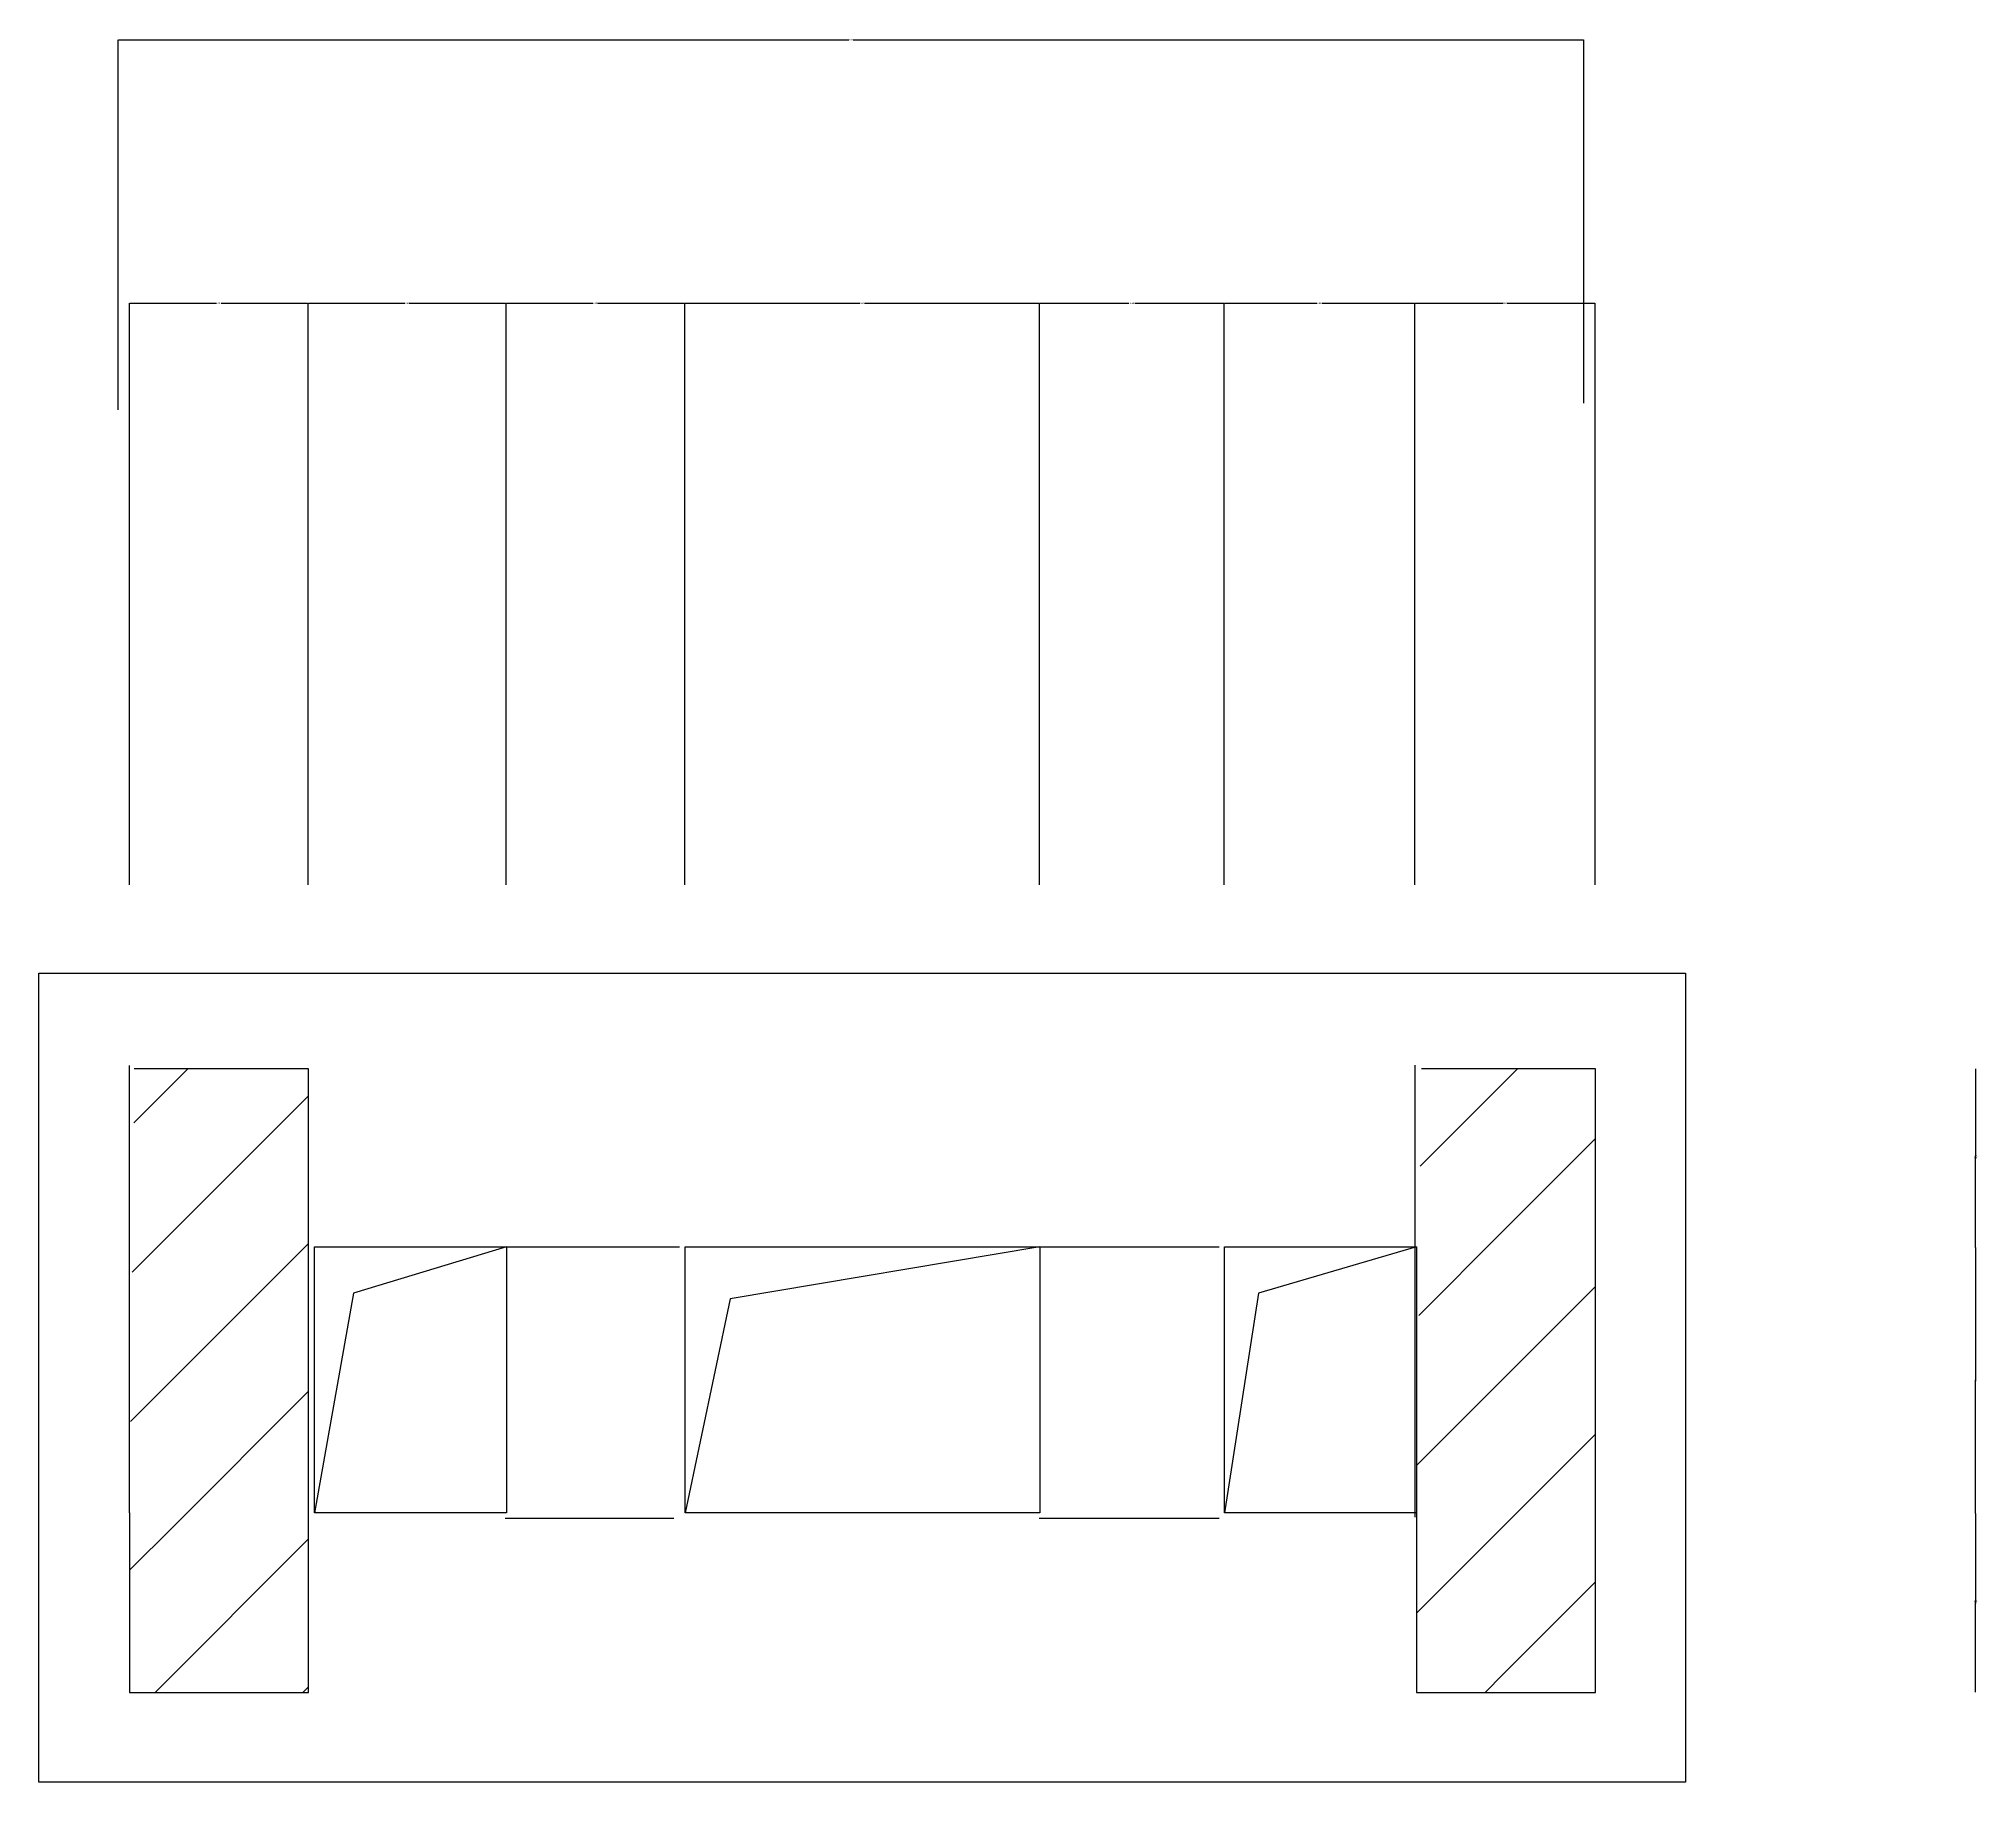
# Model space of a CAD drawing. Header units: metres. Extents: x 571 to 4031, y 26335 to 27550.
# Drawn here: x 571 to 1883, y 26369 to 27550 of the extents above; entities that cross this region are included whole.
import ezdxf

# ---------------------------------------------------------------- set-up
doc = ezdxf.new("R2010")
doc.units = ezdxf.units.M
doc.layers.add('PUB_DIM', color=3, linetype='Continuous')
doc.dimstyles.get("Standard").update_dxf_attribs({"dimtxt": 2.5, "dimasz": 2.5, "dimexe": 1.25, "dimexo": 0.625, "dimtad": 1, "dimcen": 2.5, "dimazin": 3, "dimtfac": 1, "dimtmove": 0, "dimatfit": 3})

# ---------------------------------------------------------------- blocks, each defined once
blk = doc.blocks.new('*D12')
for p, q in [((1882.12, 26731.3), (1882.12, 26641.3)), ((1881.87, 26641.3), (1881.62, 26641.3)), ((1882.12, 26551.3), (1882.12, 26641.3)), ((1882.12, 26641.3), (1882.12, 26641.3)), ((1882.37, 26641.3), (1882.62, 26641.3))]:
    blk.add_line(p, q)
at = {"layer": 'Defpoints'}
for p in [(1882.12, 26731.3), (1882.12, 26641.3), (1882.12, 26551.3)]:
    blk.add_point(p, dxfattribs=at)
at = {"layer": 'PUB_DIM', "insert": (1882.12, 26642.425), "char_height": 1, "attachment_point": 5}
blk.add_mtext('0', dxfattribs=at)
blk = doc.blocks.new('*D13')
for p, q in [((1882.12, 26551.3), (1882.12, 26490.8)), ((1881.87, 26490.8), (1881.62, 26490.8)), ((1882.12, 26430.3), (1882.12, 26490.8)), ((1882.12, 26490.8), (1882.12, 26490.8)), ((1882.37, 26490.8), (1882.62, 26490.8))]:
    blk.add_line(p, q)
at = {"layer": 'Defpoints'}
for p in [(1882.12, 26551.3), (1882.12, 26490.8), (1882.12, 26430.3)]:
    blk.add_point(p, dxfattribs=at)
at = {"layer": 'PUB_DIM', "insert": (1882.12, 26491.925), "char_height": 1, "attachment_point": 5}
blk.add_mtext('120', dxfattribs=at)
blk = doc.blocks.new('*D14')
for p, q in [((1882.12, 26852.3), (1882.12, 26791.8)), ((1881.87, 26791.8), (1881.62, 26791.8)), ((1882.12, 26731.3), (1882.12, 26791.8)), ((1882.12, 26791.8), (1882.12, 26791.8)), ((1882.37, 26791.8), (1882.62, 26791.8))]:
    blk.add_line(p, q)
at = {"layer": 'Defpoints'}
for p in [(1882.12, 26852.3), (1882.12, 26791.8), (1882.12, 26731.3)]:
    blk.add_point(p, dxfattribs=at)
at = {"layer": 'PUB_DIM', "insert": (1882.12, 26792.925), "char_height": 1, "attachment_point": 5}
blk.add_mtext('120', dxfattribs=at)
blk = doc.blocks.new('*D15')
for p, q in [((1502.63, 26976.77), (1502.63, 27370.5)), ((1502.88, 27370.5), (1562.13, 27370.5)), ((1565.13, 27370.5), (1624.38, 27370.5)), ((1624.63, 26976.77), (1624.63, 27370.5))]:
    blk.add_line(p, q)
at = {"layer": 'Defpoints'}
for p in [(1502.63, 27370.5), (1502.63, 26976.77), (1624.63, 26976.77)]:
    blk.add_point(p, dxfattribs=at)
at = {"layer": 'PUB_DIM', "insert": (1563.63, 27370.5), "char_height": 1, "attachment_point": 5}
blk.add_mtext('120', dxfattribs=at)
blk = doc.blocks.new('*D16')
for p, q in [((1248.63, 26976.77), (1248.63, 27370.5)), ((1248.88, 27370.5), (1309.13, 27370.5)), ((1313.13, 27370.5), (1373.38, 27370.5)), ((1373.63, 26976.77), (1373.63, 27370.5))]:
    blk.add_line(p, q)
at = {"layer": 'Defpoints'}
for p in [(1248.63, 27370.5), (1248.63, 26976.77), (1373.63, 26976.77)]:
    blk.add_point(p, dxfattribs=at)
at = {"layer": 'PUB_DIM', "insert": (1311.13, 27370.5), "char_height": 1, "attachment_point": 5}
blk.add_mtext('1120', dxfattribs=at)
blk = doc.blocks.new('*D17')
for p, q in [((1373.63, 26976.77), (1373.63, 27370.5)), ((1373.88, 27370.5), (1436.63, 27370.5)), ((1439.63, 27370.5), (1502.38, 27370.5)), ((1502.63, 26976.77), (1502.63, 27370.5))]:
    blk.add_line(p, q)
at = {"layer": 'Defpoints'}
for p in [(1373.63, 27370.5), (1373.63, 26976.77), (1502.63, 26976.77)]:
    blk.add_point(p, dxfattribs=at)
at = {"layer": 'PUB_DIM', "insert": (1438.13, 27370.5), "char_height": 1, "attachment_point": 5}
blk.add_mtext('130', dxfattribs=at)
blk = doc.blocks.new('*D18')
for p, q in [((632.84, 26976.77), (632.84, 27370.5)), ((633.09, 27370.5), (691.735, 27370.5)), ((694.735, 27370.5), (753.38, 27370.5)), ((753.63, 26976.77), (753.63, 27370.5))]:
    blk.add_line(p, q)
at = {"layer": 'Defpoints'}
for p in [(632.84, 27370.5), (632.84, 26976.77), (753.63, 26976.77)]:
    blk.add_point(p, dxfattribs=at)
at = {"layer": 'PUB_DIM', "insert": (693.235, 27370.5), "char_height": 1, "attachment_point": 5}
blk.add_mtext('120', dxfattribs=at)
blk = doc.blocks.new('*D19')
for p, q in [((753.63, 26976.77), (753.63, 27370.5)), ((753.88, 27370.5), (819.13, 27370.5)), ((822.13, 27370.5), (887.38, 27370.5)), ((887.63, 26976.77), (887.63, 27370.5))]:
    blk.add_line(p, q)
at = {"layer": 'Defpoints'}
for p in [(753.63, 27370.5), (753.63, 26976.77), (887.63, 26976.77)]:
    blk.add_point(p, dxfattribs=at)
at = {"layer": 'PUB_DIM', "insert": (820.63, 27370.5), "char_height": 1, "attachment_point": 5}
blk.add_mtext('130', dxfattribs=at)
blk = doc.blocks.new('*D20')
for p, q in [((887.63, 26976.77), (887.63, 27370.5)), ((887.88, 27370.5), (946.63, 27370.5)), ((949.63, 27370.5), (1008.38, 27370.5)), ((1008.63, 26976.77), (1008.63, 27370.5))]:
    blk.add_line(p, q)
at = {"layer": 'Defpoints'}
for p in [(887.63, 27370.5), (887.63, 26976.77), (1008.63, 26976.77)]:
    blk.add_point(p, dxfattribs=at)
at = {"layer": 'PUB_DIM', "insert": (948.13, 27370.5), "char_height": 1, "attachment_point": 5}
blk.add_mtext('120', dxfattribs=at)
blk = doc.blocks.new('*D21')
for p, q in [((1008.63, 26976.77), (1008.63, 27370.5)), ((1008.88, 27370.5), (1127.13, 27370.5)), ((1130.13, 27370.5), (1248.38, 27370.5)), ((1248.63, 26976.77), (1248.63, 27370.5))]:
    blk.add_line(p, q)
at = {"layer": 'Defpoints'}
for p in [(1008.63, 27370.5), (1008.63, 26976.77), (1248.63, 26976.77)]:
    blk.add_point(p, dxfattribs=at)
at = {"layer": 'PUB_DIM', "insert": (1128.63, 27370.5), "char_height": 1, "attachment_point": 5}
blk.add_mtext('240', dxfattribs=at)
blk = doc.blocks.new('*D22')
for p, q in [((625.2, 27298.3), (625.2, 27548.85)), ((625.45, 27548.85), (1119.595, 27548.85)), ((1122.595, 27548.85), (1616.74, 27548.85)), ((1616.99, 27302.86), (1616.99, 27548.85))]:
    blk.add_line(p, q)
at = {"layer": 'Defpoints'}
for p in [(625.2, 27548.85), (1616.99, 27302.86), (625.2, 27298.3)]:
    blk.add_point(p, dxfattribs=at)
at = {"layer": 'PUB_DIM', "insert": (1121.095, 27548.85), "char_height": 1, "attachment_point": 5}
blk.add_mtext('980', dxfattribs=at)

msp = doc.modelspace()

# ---------------------------------------------------------------- linework, layer by layer
for p, q in [((571.41, 26369.38), (571.41, 26916.92)), ((571.41, 26916.92), (1685.83, 26916.92)), ((1685.83, 26916.92), (1685.83, 26369.38)), ((635.68, 26815.74), (672.22, 26852.28)), ((1506.36, 26786.42), (1562.51, 26842.57)), ((1562.51, 26842.57), (1572.22, 26852.28)), ((1562.51, 26842.57), (1562.51, 26842.57)), ((634.59, 26714.66), (753.98, 26834.04)), ((1562.51, 26742.57), (1624.98, 26805.04)), ((1505.28, 26685.34), (1562.51, 26742.57)), ((1562.51, 26742.57), (1562.51, 26742.57)), ((633.51, 26613.57), (753.98, 26734.04)), ((1504.19, 26584.25), (1624.98, 26705.04)), ((662.51, 26542.57), (753.98, 26634.04)), ((1562.51, 26542.57), (1624.98, 26605.04)), ((632.84, 26512.91), (662.51, 26542.57)), ((662.51, 26542.57), (662.51, 26542.57)), ((1503.84, 26483.9), (1562.51, 26542.57)), ((1562.51, 26542.57), (1562.51, 26542.57)), ((650.16, 26430.22), (753.98, 26534.04)), ((1562.51, 26442.57), (1624.98, 26505.04)), ((750.16, 26430.22), (753.98, 26434.04)), ((1550.16, 26430.22), (1562.51, 26442.57)), ((1562.51, 26442.57), (1562.51, 26442.57)), ((1685.83, 26369.38), (571.41, 26369.38))]:
    msp.add_line(p, q)
for points in [[(632.84, 26551.72), (632.84, 26854.58)], [(1502.77, 26548.7), (1502.77, 26854.68)], [(753.98, 26852.28), (636.07, 26852.28)], [(753.98, 26430.22), (753.98, 26852.28)], [(1624.98, 26852.28), (1507.07, 26852.28)], [(1624.98, 26430.22), (1624.98, 26852.28)], [(887.91, 26731.72), (784.41, 26700.32), (757.91, 26551.72)], [(887.91, 26731.72), (1005.01, 26731.72)], [(1248.85, 26731.72), (1039.24, 26696.52), (1008.85, 26551.72)], [(1248.85, 26731.72), (1370.14, 26731.72)], [(1503.84, 26731.72), (1396.77, 26700.32), (1373.84, 26551.72)], [(632.84, 26551.72), (632.84, 26430.22)], [(887.1, 26548.23), (1001.2, 26548.23)], [(1248.43, 26548.23), (1370.14, 26548.23)], [(1503.84, 26551.72), (1503.84, 26430.22)], [(632.84, 26430.22), (753.98, 26430.22)], [(1503.84, 26430.22), (1624.98, 26430.22)]]:
    msp.add_lwpolyline(points)
for points in [[(757.91, 26551.72), (757.91, 26731.72), (887.91, 26731.72), (887.91, 26551.72)], [(1008.85, 26551.72), (1008.85, 26731.72), (1248.85, 26731.72), (1248.85, 26551.72)], [(1373.84, 26551.72), (1373.84, 26731.72), (1503.84, 26731.72), (1503.84, 26551.72)]]:
    msp.add_lwpolyline(points, close=True)

# ---------------------------------------------------------------- dimensions: what is measured, and where the dimension line sits
at = {"layer": 'PUB_DIM'}
for base, p1, p2, text, picture, middle in [((625.2, 27548.85), (625.2, 27298.3), (1616.99, 27302.86), '980', '*D22', (1121.095, 27548.85)), ((632.84, 27370.5), (632.84, 26976.77), (753.63, 26976.77), '120', '*D18', (693.235, 27370.5)), ((753.63, 27370.5), (753.63, 26976.77), (887.63, 26976.77), '130', '*D19', (820.63, 27370.5)), ((887.63, 27370.5), (887.63, 26976.77), (1008.63, 26976.77), '120', '*D20', (948.13, 27370.5)), ((1248.63, 27370.5), (1248.63, 26976.77), (1373.63, 26976.77), '1120', '*D16', (1311.13, 27370.5)), ((1373.63, 27370.5), (1373.63, 26976.77), (1502.63, 26976.77), '130', '*D17', (1438.13, 27370.5)), ((1502.63, 27370.5), (1502.63, 26976.77), (1624.63, 26976.77), '120', '*D15', (1563.63, 27370.5)), ((1882.12, 26791.8), (1882.12, 26852.3), (1882.12, 26731.3), '120', '*D14', (1882.12, 26792.925)), ((1882.12, 26490.8), (1882.12, 26551.3), (1882.12, 26430.3), '120', '*D13', (1882.12, 26491.925))]:
    dim = msp.add_linear_dim(base=base, p1=p1, p2=p2, text=text, dimstyle='Standard', dxfattribs=at)
    dim.commit()
    dim.dimension.update_dxf_attribs({"geometry": picture, "text_midpoint": middle})
for base, p1, p2, picture, middle in [((1008.63, 27370.5), (1008.63, 26976.77), (1248.63, 26976.77), '*D21', (1128.63, 27370.5)), ((1882.12, 26641.3), (1882.12, 26731.3), (1882.12, 26551.3), '*D12', (1882.12, 26642.425))]:
    dim = msp.add_linear_dim(base=base, p1=p1, p2=p2, dimstyle='Standard', dxfattribs=at)
    dim.commit()
    dim.dimension.update_dxf_attribs({"geometry": picture, "text_midpoint": middle})

doc.saveas('drawing.dxf')
